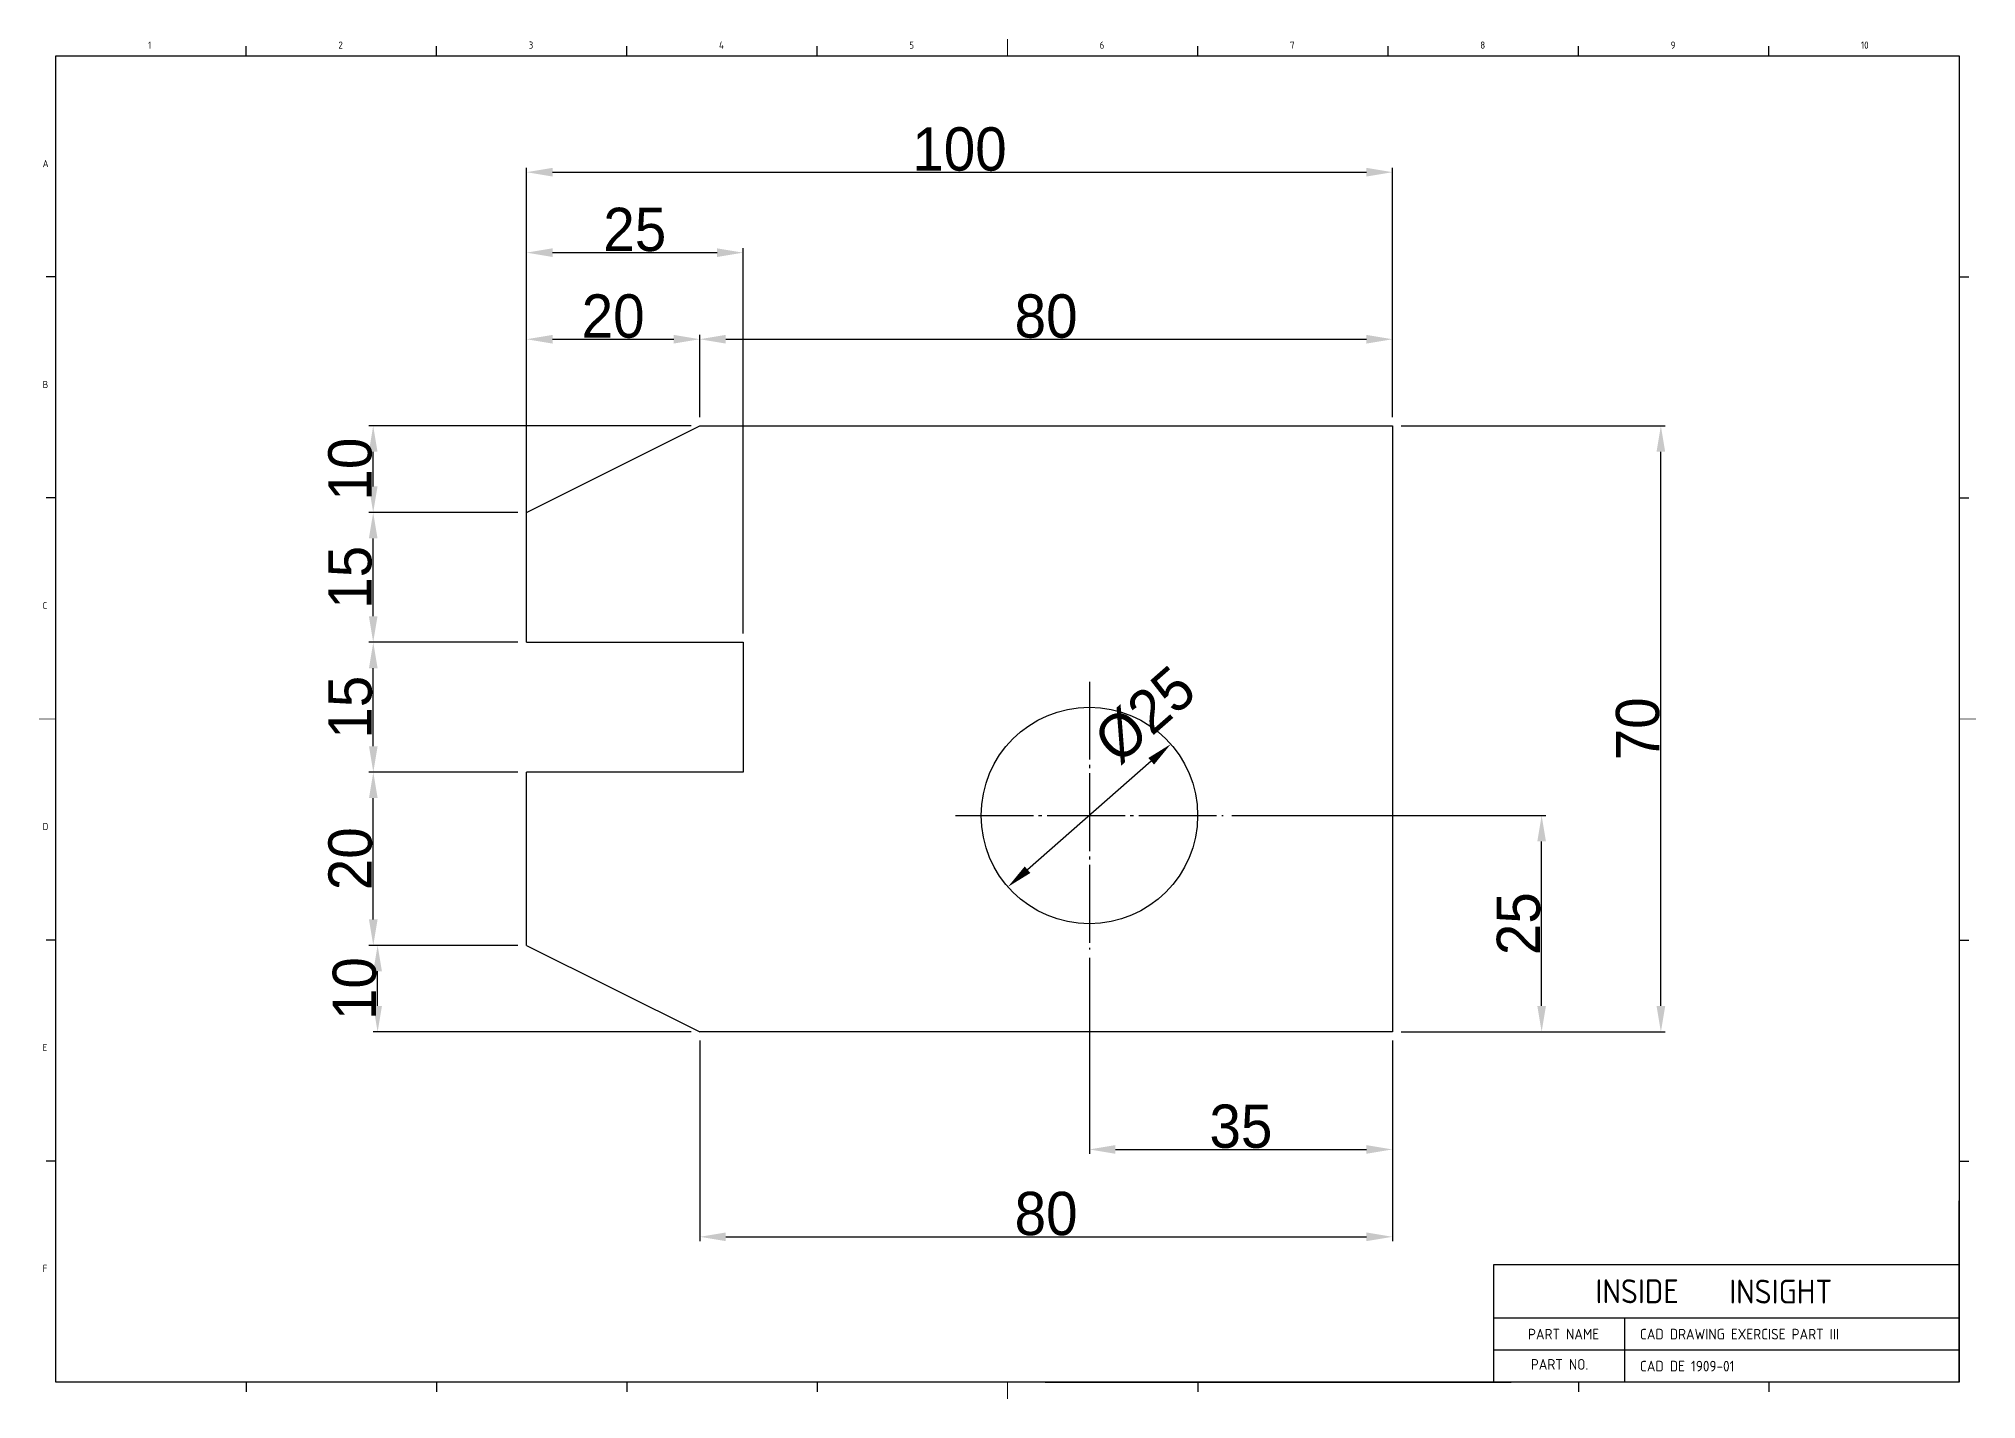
# Model space of a CAD drawing. Header units: inches. Extents: x 328 to 12229, y 132 to 477.
# Drawn here: x 11539.3 to 11763.1, y 133.9 to 291 of the extents above; entities that cross this region are included whole.
import ezdxf

# ---------------------------------------------------------------- set-up
doc = ezdxf.new("R2010")
doc.units = ezdxf.units.IN
doc.header["$MEASUREMENT"] = 0
doc.linetypes.add('C2', pattern=[7.05, 6, -0.4, 0.25, -0.4])
doc.linetypes.add('D2', pattern=[11.2, 8, -0.8, 0.4, -0.8, 0.4, -0.8])
doc.layers.add('1', color=1, linetype='C2')
doc.layers.add('3', color=3, linetype='D2')
doc.layers.add('DIMENSION', color=3, linetype='Continuous', lineweight=25)
doc.styles.add('A', font='GENISO', dxfattribs={"bigfont": 'WHGTXT'})
doc.styles.get("Standard").update_dxf_attribs({"font": 'gulim.ttc'})
doc.dimstyles.new('Copy of Copy of inside insight-1', dxfattribs={"dimscale": 100, "dimtxt": 5, "dimasz": 3, "dimexe": 0.5, "dimexo": 1, "dimgap": 0.09, "dimtad": 1, "dimdec": 0, "dimzin": 0, "dimdsep": 46, "dimtxsty": 'Standard', "dimcen": 0.09, "dimdle": 1, "dimclrd": 3, "dimclre": 3, "dimclrt": 2, "dimadec": 0, "dimazin": 0, "dimtfac": 1, "dimtdec": 0, "dimtofl": 0, "dimtmove": 0, "dimatfit": 3, "dimfxl": 0, "dimtolj": 1, "dimtzin": 0, "dimarcsym": 0})

msp = doc.modelspace()

# ---------------------------------------------------------------- texts
at = {"linetype": 'Continuous', "style": 'A'}
for s, height, p in [('1', 0.82944, (11551.92759, 289.895992)), ('2', 0.82944, (11573.90775, 289.895992)), ('3', 0.82944, (11595.88791, 289.895992)), ('4', 0.82944, (11617.86807, 289.895992)), ('5', 0.82944, (11639.84823, 289.895992)), ('6', 0.82944, (11661.82839, 289.895992)), ('7', 0.82944, (11683.80855, 289.895992)), ('8', 0.82944, (11705.78871, 289.895992)), ('9', 0.82944, (11727.76887, 289.895992)), ('10', 0.82944, (11749.74903, 289.895992)), ('A', 0.82944, (11539.76247, 276.210232)), ('B', 0.82944, (11539.76247, 250.691128)), ('C', 0.82944, (11539.76247, 225.172024)), ('D', 0.82944, (11539.76247, 199.65292)), ('E', 0.82944, (11539.76247, 174.133816)), ('F', 0.82944, (11539.76247, 148.614712)), ('INSIDE', 2.7608215, (11719.092846, 145.008252)), ('INSIGHT', 2.7608215, (11734.535362, 144.973218)), ('PART NAME', 1.2317184, (11711.299377, 140.823505)), ('CAD DRAWING EXERCISE PART III', 1.2317184, (11724.224817, 140.823505)), ('PART NO.', 1.2317184, (11711.624919, 137.333636)), ('CAD DE 1909-01', 1.2317184, (11724.224817, 137.12835))]:
    msp.add_text(s, height=height, dxfattribs=at).set_placement(p)

# ---------------------------------------------------------------- blocks, each defined once
blk = doc.blocks.new('*D734')
at = {"layer": 'Defpoints', "color": 0}
for p in [(11615.64, 256.34), (11615.64, 246.34), (11595.64, 236.34)]:
    blk.add_point(p, dxfattribs=at)
at = {"layer": 'DIMENSION', "color": 3, "lineweight": -2}
for p, q in [((11595.64, 237.34), (11595.64, 256.84)), ((11598.64, 256.34), (11612.64, 256.34)), ((11615.64, 247.34), (11615.64, 256.84))]:
    blk.add_line(p, q, dxfattribs=at)
at = {"layer": 'DIMENSION', "color": 3}
for points in [[(11598.64, 256.84), (11598.64, 255.84), (11595.64, 256.34)], [(11612.64, 255.84), (11612.64, 256.84), (11615.64, 256.34)]]:
    blk.add_solid(points, dxfattribs=at)
at = {"layer": 'DIMENSION', "color": 2, "insert": (11605.64, 258.99), "char_height": 5, "attachment_point": 5}
blk.add_mtext('\\A1;20', dxfattribs=at)
blk = doc.blocks.new('*D737')
at = {"layer": 'Defpoints', "color": 0}
for p in [(11695.64, 256.34), (11615.64, 246.34), (11695.64, 246.34)]:
    blk.add_point(p, dxfattribs=at)
at = {"layer": 'DIMENSION', "color": 3, "lineweight": -2}
for p, q in [((11615.64, 247.34), (11615.64, 256.84)), ((11618.64, 256.34), (11692.64, 256.34)), ((11695.64, 247.34), (11695.64, 256.84))]:
    blk.add_line(p, q, dxfattribs=at)
at = {"layer": 'DIMENSION', "color": 3}
for points in [[(11618.64, 256.84), (11618.64, 255.84), (11615.64, 256.34)], [(11692.64, 255.84), (11692.64, 256.84), (11695.64, 256.34)]]:
    blk.add_solid(points, dxfattribs=at)
at = {"layer": 'DIMENSION', "color": 2, "insert": (11655.64, 258.99), "char_height": 5, "attachment_point": 5}
blk.add_mtext('\\A1;80', dxfattribs=at)
blk = doc.blocks.new('*D741')
at = {"layer": 'Defpoints', "color": 0}
for p in [(11676.1, 201.34), (11712.87, 201.34), (11695.64, 176.34)]:
    blk.add_point(p, dxfattribs=at)
at = {"layer": 'DIMENSION', "color": 3, "lineweight": -2}
for p, q in [((11677.1, 201.34), (11713.37, 201.34)), ((11712.87, 179.34), (11712.87, 198.34)), ((11696.64, 176.34), (11713.37, 176.34))]:
    blk.add_line(p, q, dxfattribs=at)
at = {"layer": 'DIMENSION', "color": 3}
for points in [[(11713.37, 198.34), (11712.37, 198.34), (11712.87, 201.34)], [(11712.37, 179.34), (11713.37, 179.34), (11712.87, 176.34)]]:
    blk.add_solid(points, dxfattribs=at)
at = {"layer": 'DIMENSION', "color": 2, "insert": (11710.22, 188.84), "char_height": 5, "attachment_point": 5, "rotation": 90}
blk.add_mtext('\\A1;25', dxfattribs=at)
blk = doc.blocks.new('*D744')
at = {"layer": 'Defpoints', "color": 0}
for p in [(11695.64, 246.34), (11726.64, 246.34), (11696.64, 176.34)]:
    blk.add_point(p, dxfattribs=at)
at = {"layer": 'DIMENSION', "color": 3, "lineweight": -2}
for p, q in [((11696.64, 246.34), (11727.14, 246.34)), ((11726.64, 179.34), (11726.64, 243.34)), ((11697.64, 176.34), (11727.14, 176.34))]:
    blk.add_line(p, q, dxfattribs=at)
at = {"layer": 'DIMENSION', "color": 3}
for points in [[(11727.14, 243.34), (11726.14, 243.34), (11726.64, 246.34)], [(11726.14, 179.34), (11727.14, 179.34), (11726.64, 176.34)]]:
    blk.add_solid(points, dxfattribs=at)
at = {"layer": 'DIMENSION', "color": 2, "insert": (11723.98, 211.34), "char_height": 5, "attachment_point": 5, "rotation": 90}
blk.add_mtext('\\A1;70', dxfattribs=at)
blk = doc.blocks.new('*D747')
at = {"layer": 'Defpoints', "color": 0}
for p in [(11660.64, 185.88), (11695.64, 176.34), (11695.64, 162.77)]:
    blk.add_point(p, dxfattribs=at)
at = {"layer": 'DIMENSION', "color": 3, "lineweight": -2}
for p, q in [((11660.64, 184.88), (11660.64, 162.27)), ((11695.64, 175.34), (11695.64, 162.27)), ((11663.64, 162.77), (11692.64, 162.77))]:
    blk.add_line(p, q, dxfattribs=at)
at = {"layer": 'DIMENSION', "color": 3}
for points in [[(11663.64, 163.27), (11663.64, 162.27), (11660.64, 162.77)], [(11692.64, 162.27), (11692.64, 163.27), (11695.64, 162.77)]]:
    blk.add_solid(points, dxfattribs=at)
at = {"layer": 'DIMENSION', "color": 2, "insert": (11678.14, 165.42), "char_height": 5, "attachment_point": 5}
blk.add_mtext('\\A1;35', dxfattribs=at)
blk = doc.blocks.new('*D752')
at = {"layer": 'Defpoints', "color": 0}
for p in [(11615.64, 176.34), (11695.64, 175.34), (11695.64, 152.68)]:
    blk.add_point(p, dxfattribs=at)
at = {"layer": 'DIMENSION', "color": 3, "lineweight": -2}
for p, q in [((11615.64, 175.34), (11615.64, 152.18)), ((11695.64, 174.34), (11695.64, 152.18)), ((11618.64, 152.68), (11692.64, 152.68))]:
    blk.add_line(p, q, dxfattribs=at)
at = {"layer": 'DIMENSION', "color": 3}
for points in [[(11618.64, 153.18), (11618.64, 152.18), (11615.64, 152.68)], [(11692.64, 152.18), (11692.64, 153.18), (11695.64, 152.68)]]:
    blk.add_solid(points, dxfattribs=at)
at = {"layer": 'DIMENSION', "color": 2, "insert": (11655.64, 155.34), "char_height": 5, "attachment_point": 5}
blk.add_mtext('\\A1;80', dxfattribs=at)
blk = doc.blocks.new('*D760')
at = {"layer": 'Defpoints', "color": 0}
for p in [(11578.44, 186.34), (11595.64, 186.34), (11615.64, 176.34)]:
    blk.add_point(p, dxfattribs=at)
at = {"layer": 'DIMENSION', "color": 3, "lineweight": -2}
for p, q in [((11594.64, 186.34), (11577.94, 186.34)), ((11578.44, 179.34), (11578.44, 183.34)), ((11614.64, 176.34), (11577.94, 176.34))]:
    blk.add_line(p, q, dxfattribs=at)
at = {"layer": 'DIMENSION', "color": 3}
for points in [[(11578.94, 183.34), (11577.94, 183.34), (11578.44, 186.34)], [(11577.94, 179.34), (11578.94, 179.34), (11578.44, 176.34)]]:
    blk.add_solid(points, dxfattribs=at)
at = {"layer": 'DIMENSION', "color": 2, "insert": (11575.79, 181.34), "char_height": 5, "attachment_point": 5, "rotation": 90}
blk.add_mtext('\\A1;10', dxfattribs=at)
blk = doc.blocks.new('*D765')
at = {"layer": 'Defpoints', "color": 0}
for p in [(11577.94, 206.34), (11595.64, 206.34), (11595.64, 186.34)]:
    blk.add_point(p, dxfattribs=at)
at = {"layer": 'DIMENSION', "color": 3, "lineweight": -2}
for p, q in [((11594.64, 206.34), (11577.44, 206.34)), ((11577.94, 189.34), (11577.94, 203.34)), ((11594.64, 186.34), (11577.44, 186.34))]:
    blk.add_line(p, q, dxfattribs=at)
at = {"layer": 'DIMENSION', "color": 3}
for points in [[(11578.44, 203.34), (11577.44, 203.34), (11577.94, 206.34)], [(11577.44, 189.34), (11578.44, 189.34), (11577.94, 186.34)]]:
    blk.add_solid(points, dxfattribs=at)
at = {"layer": 'DIMENSION', "color": 2, "insert": (11575.29, 196.34), "char_height": 5, "attachment_point": 5, "rotation": 90}
blk.add_mtext('\\A1;20', dxfattribs=at)
blk = doc.blocks.new('*D771')
at = {"layer": 'Defpoints', "color": 0}
for p in [(11577.94, 221.34), (11595.64, 221.34), (11595.64, 206.34)]:
    blk.add_point(p, dxfattribs=at)
at = {"layer": 'DIMENSION', "color": 3, "lineweight": -2}
for p, q in [((11594.64, 221.34), (11577.44, 221.34)), ((11577.94, 209.34), (11577.94, 218.34)), ((11594.64, 206.34), (11577.44, 206.34))]:
    blk.add_line(p, q, dxfattribs=at)
at = {"layer": 'DIMENSION', "color": 3}
for points in [[(11578.44, 218.34), (11577.44, 218.34), (11577.94, 221.34)], [(11577.44, 209.34), (11578.44, 209.34), (11577.94, 206.34)]]:
    blk.add_solid(points, dxfattribs=at)
at = {"layer": 'DIMENSION', "color": 2, "insert": (11575.29, 213.84), "char_height": 5, "attachment_point": 5, "rotation": 90}
blk.add_mtext('\\A1;15', dxfattribs=at)
blk = doc.blocks.new('*D776')
at = {"layer": 'Defpoints', "color": 0}
for p in [(11577.93, 236.34), (11595.64, 236.34), (11595.64, 221.34)]:
    blk.add_point(p, dxfattribs=at)
at = {"layer": 'DIMENSION', "color": 3, "lineweight": -2}
for p, q in [((11594.64, 236.34), (11577.43, 236.34)), ((11577.93, 224.34), (11577.93, 233.34)), ((11594.64, 221.34), (11577.43, 221.34))]:
    blk.add_line(p, q, dxfattribs=at)
at = {"layer": 'DIMENSION', "color": 3}
for points in [[(11578.43, 233.34), (11577.43, 233.34), (11577.93, 236.34)], [(11577.43, 224.34), (11578.43, 224.34), (11577.93, 221.34)]]:
    blk.add_solid(points, dxfattribs=at)
at = {"layer": 'DIMENSION', "color": 2, "insert": (11575.27, 228.84), "char_height": 5, "attachment_point": 5, "rotation": 90}
blk.add_mtext('\\A1;15', dxfattribs=at)
blk = doc.blocks.new('*D781')
at = {"layer": 'Defpoints', "color": 0}
for p in [(11577.93, 246.34), (11615.64, 246.34), (11595.64, 236.34)]:
    blk.add_point(p, dxfattribs=at)
at = {"layer": 'DIMENSION', "color": 3, "lineweight": -2}
for p, q in [((11614.64, 246.34), (11577.43, 246.34)), ((11577.93, 239.34), (11577.93, 243.34)), ((11594.64, 236.34), (11577.43, 236.34))]:
    blk.add_line(p, q, dxfattribs=at)
at = {"layer": 'DIMENSION', "color": 3}
for points in [[(11578.43, 243.34), (11577.43, 243.34), (11577.93, 246.34)], [(11577.43, 239.34), (11578.43, 239.34), (11577.93, 236.34)]]:
    blk.add_solid(points, dxfattribs=at)
at = {"layer": 'DIMENSION', "color": 2, "insert": (11575.27, 241.34), "char_height": 5, "attachment_point": 5, "rotation": 90}
blk.add_mtext('\\A1;10', dxfattribs=at)
blk = doc.blocks.new('*D803')
at = {"layer": 'Defpoints', "color": 0}
for p in [(11620.64, 266.34), (11595.64, 221.34), (11620.64, 221.34)]:
    blk.add_point(p, dxfattribs=at)
at = {"layer": 'DIMENSION', "color": 3, "lineweight": -2}
for p, q in [((11595.64, 222.34), (11595.64, 266.84)), ((11598.64, 266.34), (11617.64, 266.34)), ((11620.64, 222.34), (11620.64, 266.84))]:
    blk.add_line(p, q, dxfattribs=at)
at = {"layer": 'DIMENSION', "color": 3}
for points in [[(11598.64, 266.84), (11598.64, 265.84), (11595.64, 266.34)], [(11617.64, 265.84), (11617.64, 266.84), (11620.64, 266.34)]]:
    blk.add_solid(points, dxfattribs=at)
at = {"layer": 'DIMENSION', "color": 2, "insert": (11608.14, 268.99), "char_height": 5, "attachment_point": 5}
blk.add_mtext('\\A1;25', dxfattribs=at)
blk = doc.blocks.new('*D806')
at = {"layer": 'Defpoints', "color": 0}
for p in [(11695.64, 275.63), (11695.64, 246.34), (11595.64, 236.34)]:
    blk.add_point(p, dxfattribs=at)
at = {"layer": 'DIMENSION', "color": 3, "lineweight": -2}
for p, q in [((11595.64, 237.34), (11595.64, 276.13)), ((11598.64, 275.63), (11692.64, 275.63)), ((11695.64, 247.34), (11695.64, 276.13))]:
    blk.add_line(p, q, dxfattribs=at)
at = {"layer": 'DIMENSION', "color": 3}
for points in [[(11598.64, 276.13), (11598.64, 275.13), (11595.64, 275.63)], [(11692.64, 275.13), (11692.64, 276.13), (11695.64, 275.63)]]:
    blk.add_solid(points, dxfattribs=at)
at = {"layer": 'DIMENSION', "color": 2, "insert": (11645.64, 278.28), "char_height": 5, "attachment_point": 5}
blk.add_mtext('\\A1;100', dxfattribs=at)
blk = doc.blocks.new('*D807')
at = {"layer": 'Defpoints', "color": 0}
for p in [(11670.04, 209.58), (11651.24, 193.1)]:
    blk.add_point(p, dxfattribs=at)
at = {"layer": 'DIMENSION', "color": 3, "lineweight": -2}
blk.add_line((11667.78, 207.6), (11653.5, 195.07), dxfattribs=at)
at = {"layer": 'DIMENSION', "color": 3}
for points in [[(11668.11, 207.22), (11667.45, 207.98), (11670.04, 209.58)], [(11653.17, 195.45), (11653.83, 194.7), (11651.24, 193.1)]]:
    blk.add_solid(points, dxfattribs=at)
at = {"layer": 'DIMENSION', "color": 2, "insert": (11667.07, 212.96), "char_height": 5, "attachment_point": 5, "rotation": 41.24}
blk.add_mtext('\\A1;{\\Q0;%%c}25', dxfattribs=at)

# ---------------------------------------------------------------- dimensions: what is measured, and where the dimension line sits
at = {"layer": 'DIMENSION'}
for base, p1, p2, picture, middle in [((11695.639239, 275.625974), (11595.639239, 236.336686), (11695.639239, 246.336686), '*D806', (11645.639239, 278.283474)), ((11620.639239, 266.336686), (11595.639239, 221.336686), (11620.639239, 221.336686), '*D803', (11608.139239, 268.989186)), ((11615.639239, 256.336686), (11595.639239, 236.336686), (11615.639239, 246.336686), '*D734', (11605.639239, 258.989186)), ((11695.639239, 256.336686), (11615.639239, 246.336686), (11695.639239, 246.336686), '*D737', (11655.639239, 258.989186)), ((11695.639239, 162.772109), (11660.639239, 185.880215), (11695.639239, 176.336686), '*D747', (11678.139239, 165.424609)), ((11695.639239, 152.682884), (11615.639239, 176.336686), (11695.639239, 175.336686), '*D752', (11655.639239, 155.335384))]:
    dim = msp.add_linear_dim(base=base, p1=p1, p2=p2, dimstyle='Copy of Copy of inside insight-1', override={"dimscale": 1, "dimlfac": 1, "dimtxsty": 'Standard', "dimsah": 1, "dimtolj": 1}, dxfattribs=at)
    dim.commit()
    dim.dimension.update_dxf_attribs({"geometry": picture, "text_midpoint": middle})
for base, p1, p2, picture, middle in [((11577.930648, 246.336686), (11595.639239, 236.336686), (11615.639239, 246.336686), '*D781', (11575.273148, 241.336686)), ((11726.639239, 246.336686), (11696.639239, 176.336686), (11695.639239, 246.336686), '*D744', (11723.984239, 211.336686)), ((11577.930648, 236.336686), (11595.639239, 221.336686), (11595.639239, 236.336686), '*D776', (11575.273148, 228.836686)), ((11577.944162, 221.336686), (11595.639239, 206.336686), (11595.639239, 221.336686), '*D771', (11575.286662, 213.836686)), ((11577.944162, 206.336686), (11595.639239, 186.336686), (11595.639239, 206.336686), '*D765', (11575.291662, 196.336686)), ((11712.870726, 201.336686), (11695.639239, 176.336686), (11676.095709, 201.336686), '*D741', (11710.218226, 188.836686)), ((11578.444162, 186.336686), (11615.639239, 176.336686), (11595.639239, 186.336686), '*D760', (11575.786662, 181.336686))]:
    dim = msp.add_linear_dim(base=base, p1=p1, p2=p2, angle=90, dimstyle='Copy of Copy of inside insight-1', override={"dimscale": 1, "dimlfac": 1, "dimtxsty": 'Standard', "dimsah": 1, "dimtolj": 1}, dxfattribs=at)
    dim.commit()
    dim.dimension.update_dxf_attribs({"geometry": picture, "text_midpoint": middle})
dim = msp.add_diameter_dim_2p(p1=(11651.239799, 193.096508), p2=(11670.038678, 209.576863), text='{\\Q0;%%c}25', dimstyle='Copy of Copy of inside insight-1', override={"dimscale": 1, "dimlfac": 1, "dimtxsty": 'Standard', "dimsah": 1, "dimse1": 1, "dimse2": 1, "dimtmove": 2, "dimtolj": 1}, dxfattribs=at)
dim.commit()
dim.dimension.update_dxf_attribs({"geometry": '*D807', "text_midpoint": (11667.072214, 212.960662), "dimtype": 163})

# ---------------------------------------------------------------- linework, layer by layer
at = {"linetype": 'Continuous'}
for p, q in [((11541.28311, 289.066552), (11761.08471, 289.066552)), ((11541.28311, 135.896632), (11541.28311, 289.066552)), ((11761.08471, 289.066552), (11761.08471, 135.896632)), ((11761.08471, 135.896632), (11541.28311, 135.896632))]:
    msp.add_line(p, q, dxfattribs=at)
for p, q in [((11595.639239, 236.336686), (11615.639239, 246.336686)), ((11595.639239, 221.336686), (11620.639239, 221.336686)), ((11620.639239, 221.336686), (11620.639239, 206.336686)), ((11620.639239, 206.336686), (11595.639239, 206.336686)), ((11595.639239, 186.336686), (11615.639239, 176.336686))]:
    msp.add_line(p, q)
for points in [[(11615.639239, 246.336686), (11695.639239, 246.336686), (11695.639239, 176.336686), (11615.639239, 176.336686)], [(11595.639239, 221.336686), (11595.639239, 236.336686)], [(11595.639239, 186.336686), (11595.639239, 206.336686)]]:
    msp.add_lwpolyline(points)
msp.add_circle((11660.639239, 201.336686), 12.5)
at = {"layer": '1', "ltscale": 1.5}
for p, q in [((11660.639239, 216.793156), (11660.639239, 185.880215)), ((11645.182768, 201.336686), (11676.095709, 201.336686))]:
    msp.add_line(p, q, dxfattribs=at)
at = {"layer": '3', "color": 3, "linetype": 'Continuous'}
for p, q in [((11563.26327, 289.066552), (11563.26327, 290.172472)), ((11585.24343, 289.066552), (11585.24343, 290.172472)), ((11629.20375, 289.066552), (11629.20375, 290.172472)), ((11673.16407, 289.066552), (11673.16407, 290.172472)), ((11695.14423, 289.066552), (11695.14423, 290.172472)), ((11717.12439, 289.066552), (11717.12439, 290.172472)), ((11739.10455, 289.066552), (11739.10455, 290.172472)), ((11541.28311, 263.547448), (11540.17719, 263.547448)), ((11761.08471, 263.547448), (11762.19063, 263.547448)), ((11541.28311, 238.028344), (11540.17719, 238.028344)), ((11761.08471, 238.028344), (11762.19063, 238.028344)), ((11541.28311, 186.93484), (11540.17719, 186.93484)), ((11761.08471, 186.93484), (11762.19063, 186.93484)), ((11541.28311, 161.415736), (11540.17719, 161.415736)), ((11761.08471, 161.415736), (11762.19063, 161.415736)), ((11761.08471, 135.896632), (11761.08471, 156.835844)), ((11761.08471, 149.445534), (11707.299673, 149.445534)), ((11707.299673, 149.445534), (11707.299673, 135.896632)), ((11761.08471, 143.286942), (11707.299673, 143.286942)), ((11722.490867, 135.896632), (11722.490867, 143.286942)), ((11761.08471, 139.591787), (11707.299673, 139.591787)), ((11563.26327, 135.896632), (11563.26327, 134.790712)), ((11585.24343, 135.896632), (11585.24343, 134.790712)), ((11607.22359, 135.896632), (11607.22359, 134.790712)), ((11629.20375, 135.896632), (11629.20375, 134.790712)), ((11655.546517, 135.896632), (11709.331553, 135.896632)), ((11673.16407, 135.896632), (11673.16407, 134.790712)), ((11717.12439, 135.896632), (11717.12439, 134.790712)), ((11739.10455, 135.896632), (11739.10455, 134.790712))]:
    msp.add_line(p, q, dxfattribs=at)
at = {"layer": '3', "linetype": 'Continuous'}
msp.add_line((11607.22359, 289.066552), (11607.22359, 290.172472), dxfattribs=at)
at = {"layer": '3', "color": 3, "linetype": 'Continuous', "const_width": 0.082944}
for points in [[(11651.18391, 289.066552), (11651.18391, 291.001912)], [(11541.28311, 212.481592), (11539.34775, 212.481592)], [(11761.08471, 212.481592), (11763.02007, 212.481592)], [(11651.18391, 135.896632), (11651.18391, 133.961272)]]:
    msp.add_lwpolyline(points, dxfattribs=at)

msp.set_redraw_order([(e.dxf.handle, doc.entitydb.next_handle()) for e in msp.query("TEXT MTEXT ATTDEF DIMENSION ARC_DIMENSION")])  # texts and dimensions are drawn at this point

doc.saveas('drawing.dxf')
